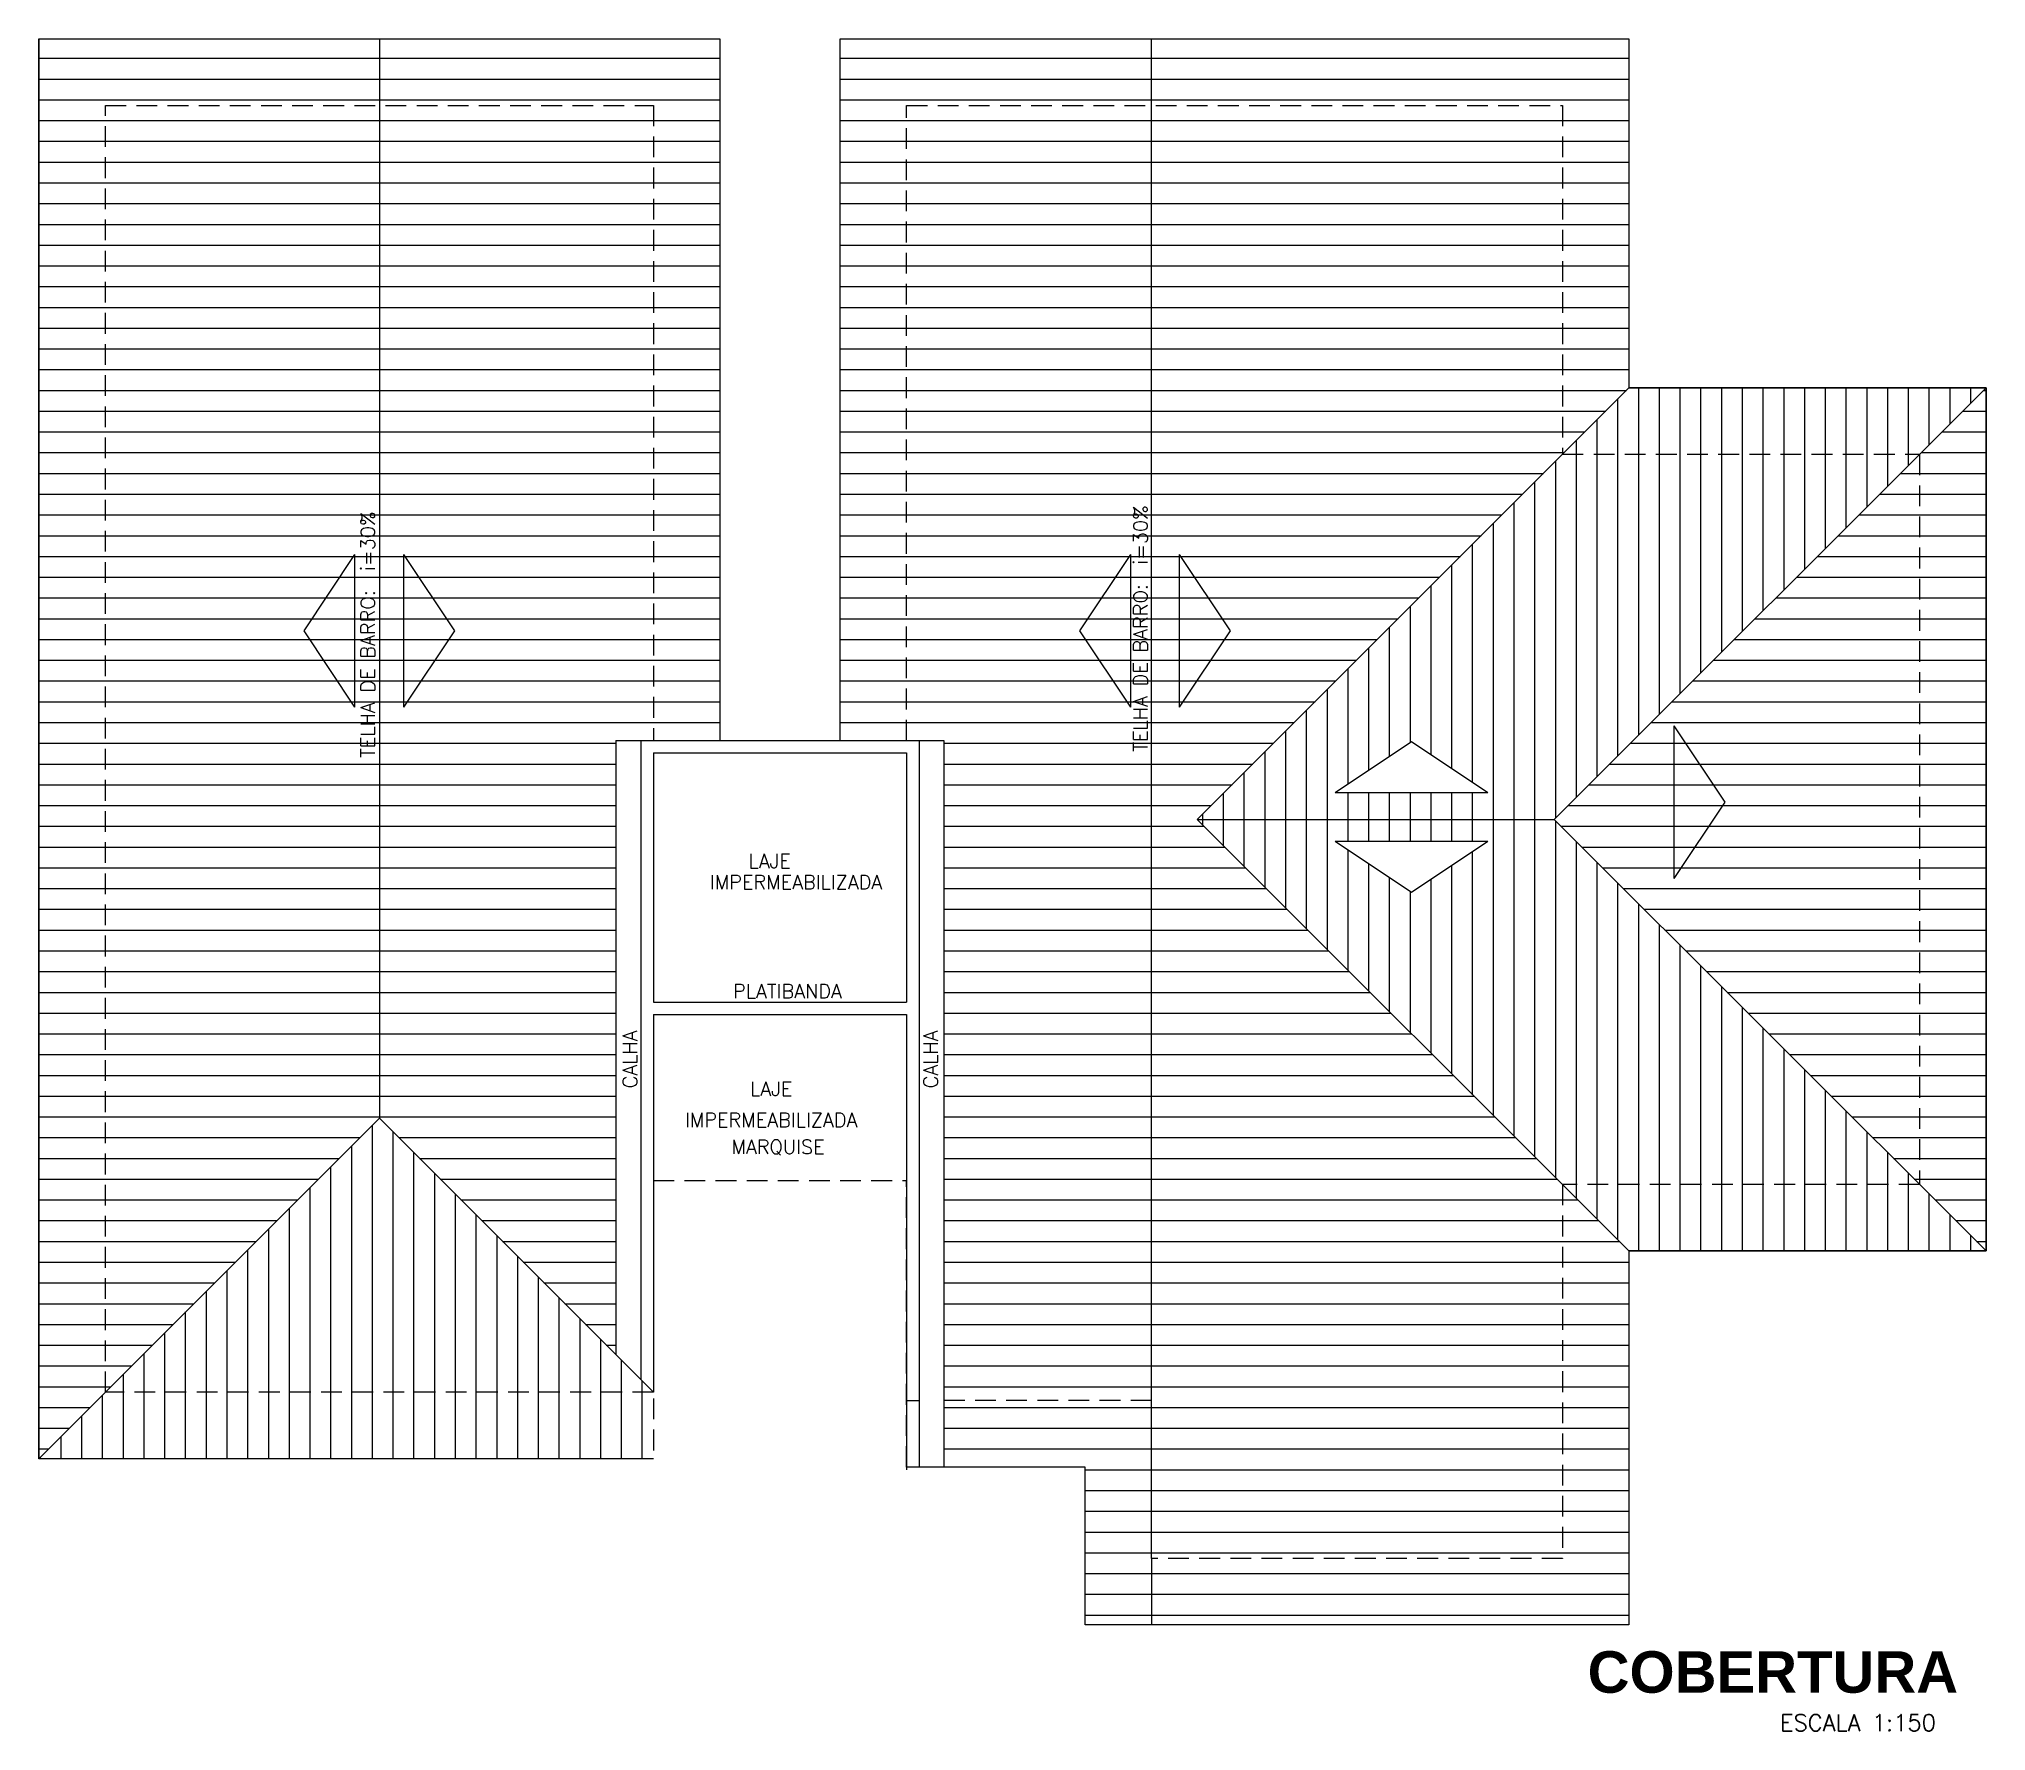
# Model space of a CAD drawing. Extents: x -194 to -47, y 46 to 98.
# Drawn here: x -138.77 to -115.32, y 58.6 to 78.98 of the extents above; entities that cross this region are included whole.
import ezdxf
from ezdxf.enums import TextEntityAlignment as Align

# ---------------------------------------------------------------- set-up
doc = ezdxf.new("R2010")
doc.units = 0
doc.header["$MEASUREMENT"] = 0
doc.linetypes.add('HIDDEN', pattern=[0.375, 0.25, -0.125])
for name, color, linetype in [('ALVENARIA', 7, 'CONTINUOUS'), ('ALVENARIA1', 44, 'CONTINUOUS'), ('COBERTURA', 6, 'CONTINUOUS'), ('COTA', 1, 'CONTINUOUS'), ('JAPOR', 142, 'CONTINUOUS'), ('TEXTO2', 40, 'CONTINUOUS'), ('TEXTO5', 5, 'CONTINUOUS')]:
    doc.layers.add(name, color=color, linetype=linetype)
doc.styles.add('SANSSERIFBOLD', font='sasb____.pfb')
doc.styles.add('SIMPLEX', font='SIMPLEX.SHX')

msp = doc.modelspace()

# ---------------------------------------------------------------- texts
at = {"layer": 'TEXTO2', "style": 'SIMPLEX'}
for s, p in [('TELHA DE BARRO:  i=30%', (-134.721, 71.808)), ('TELHA DE BARRO:  i=30%', (-125.416, 71.882)), ('CALHA', (-131.563, 66.694)), ('CALHA', (-127.942, 66.694))]:
    msp.add_text(s, height=0.17, rotation=90, dxfattribs=at).set_placement(p, align=Align.CENTER)
for s, height, p in [('LAJE ', 0.17, (-129.908, 68.997)), ('IMPERMEABILIZADA ', 0.17, (-129.59, 68.743)), ('PLATIBANDA', 0.17, (-129.752, 67.429)), ('LAJE ', 0.17, (-129.89, 66.253)), ('IMPERMEABILIZADA ', 0.17, (-129.89, 65.878)), ('MARQUISE', 0.17, (-129.866, 65.555)), ('ESCALA 1:150', 0.2, (-116.859, 58.603))]:
    msp.add_text(s, height=height, dxfattribs=at).set_placement(p, align=Align.CENTER)
at = {"layer": 'TEXTO5', "style": 'SANSSERIFBOLD'}
msp.add_text('COBERTURA', height=0.5, dxfattribs=at).set_placement((-117.884, 59.064), align=Align.CENTER)

# ---------------------------------------------------------------- hatches: boundary and pattern name
at = {"layer": 'COTA'}
h = msp.add_hatch(dxfattribs=at)
h.set_pattern_fill('LINE', color=256, scale=2, style=0)
h.paths.add_polyline_path([(-125.367, 78.183), (-128.317, 78.183), (-128.317, 70.533), (-127.867, 70.533), (-127.867, 62.583), (-125.367, 62.583)])
h.paths.add_polyline_path([(-128.317, 78.183), (-125.367, 78.183), (-125.367, 78.983), (-129.117, 78.983), (-129.117, 70.533), (-128.317, 70.533)])
h.paths.add_polyline_path([(-127.867, 62.583), (-127.867, 61.783), (-126.167, 61.783), (-126.167, 59.883), (-125.367, 59.883), (-125.367, 60.683), (-125.367, 62.583)])
h.paths.add_polyline_path([(-125.367, 62.583), (-125.367, 60.683), (-120.417, 60.683), (-120.417, 65.186), (-124.817, 69.581), (-120.417, 73.981), (-120.417, 78.183), (-125.367, 78.183)])
h.paths.add_polyline_path([(-120.417, 60.683), (-125.367, 60.683), (-125.367, 59.883), (-119.617, 59.883), (-119.617, 64.386), (-120.417, 65.186)])
h.paths.add_polyline_path([(-116.117, 73.981), (-120.517, 69.581), (-116.117, 65.186)])
h.paths.add_polyline_path([(-115.317, 74.781), (-116.117, 73.981), (-116.117, 65.186), (-115.317, 64.386)])
h.paths.add_polyline_path([(-120.417, 73.981), (-119.617, 74.781), (-119.617, 78.983), (-125.367, 78.983), (-125.367, 78.183), (-120.417, 78.183)])
h.paths.add_polyline_path([(-134.667, 78.183), (-137.967, 78.183), (-137.967, 62.683), (-134.667, 65.983)], flags=16)
h.paths.add_polyline_path([(-138.767, 61.883), (-137.967, 62.683), (-137.967, 78.183), (-134.667, 78.183), (-134.667, 78.983), (-138.767, 78.983)])
h.paths.add_polyline_path([(-131.367, 70.533), (-130.567, 70.533), (-130.567, 78.983), (-134.667, 78.983), (-134.667, 78.183), (-131.367, 78.183)])
h.paths.add_polyline_path([(-131.367, 78.183), (-134.667, 78.183), (-134.667, 65.983), (-131.817, 63.133), (-131.817, 70.533), (-131.367, 70.533)])
h = msp.add_hatch(dxfattribs=at)
h.set_pattern_fill('LINE', color=256, scale=2, angle=90, style=0)
h.paths.add_polyline_path([(-116.117, 73.981), (-120.417, 73.981), (-124.817, 69.581), (-120.517, 69.581)])
h.paths.add_polyline_path([(-121.316, 69.909), (-123.155, 69.909), (-122.236, 70.522)], flags=16)
h.paths.add_polyline_path([(-115.317, 74.781), (-119.617, 74.781), (-120.417, 73.981), (-116.117, 73.981)])
h.paths.add_polyline_path([(-120.517, 69.581), (-124.817, 69.581), (-120.417, 65.186), (-116.117, 65.186)])
h.paths.add_polyline_path([(-122.236, 68.707), (-123.155, 69.32), (-121.316, 69.32)], flags=16)
h.paths.add_polyline_path([(-116.117, 65.186), (-120.417, 65.186), (-119.616, 64.386), (-115.317, 64.386), (-115.317, 64.386)])
h.paths.add_polyline_path([(-134.667, 65.983), (-137.967, 62.683), (-131.367, 62.683)])
h.paths.add_polyline_path([(-131.367, 62.683), (-137.967, 62.683), (-138.767, 61.883), (-131.367, 61.883)])

# ---------------------------------------------------------------- linework, layer by layer
at = {"layer": 'ALVENARIA'}
for p, q in [((-135.574, 71.855), (-134.961, 72.774)), ((-134.961, 70.936), (-134.961, 72.774)), ((-134.372, 70.936), (-134.372, 72.774)), ((-133.759, 71.855), (-134.372, 72.774)), ((-126.231, 71.855), (-125.618, 72.774)), ((-125.618, 70.936), (-125.618, 72.774)), ((-125.029, 70.936), (-125.029, 72.774)), ((-124.416, 71.855), (-125.029, 72.774)), ((-134.961, 70.936), (-135.574, 71.855)), ((-134.372, 70.936), (-133.759, 71.855)), ((-125.618, 70.936), (-126.231, 71.855)), ((-125.029, 70.936), (-124.416, 71.855)), ((-119.072, 68.87), (-119.072, 70.709)), ((-118.459, 69.789), (-119.072, 70.709)), ((-123.155, 69.909), (-122.236, 70.522)), ((-122.236, 70.522), (-121.316, 69.909)), ((-123.155, 69.909), (-121.316, 69.909)), ((-119.072, 68.87), (-118.459, 69.789)), ((-123.155, 69.32), (-122.236, 68.707)), ((-123.155, 69.32), (-121.316, 69.32)), ((-122.236, 68.707), (-121.316, 69.32))]:
    msp.add_line(p, q, dxfattribs=at)
at = {"layer": 'ALVENARIA1', "linetype": 'HIDDEN'}
for p, q in [((-137.967, 78.183), (-131.367, 78.183)), ((-137.967, 62.683), (-137.967, 78.183)), ((-131.367, 78.183), (-131.367, 70.533)), ((-128.317, 70.533), (-128.317, 78.183)), ((-128.317, 78.183), (-120.417, 78.183)), ((-120.417, 78.183), (-120.417, 73.981)), ((-120.417, 73.981), (-116.117, 73.981)), ((-116.117, 73.981), (-116.117, 65.186)), ((-131.367, 65.233), (-128.317, 65.233)), ((-131.367, 65.233), (-131.367, 61.883)), ((-128.317, 61.783), (-128.317, 65.233)), ((-116.117, 65.186), (-120.417, 65.186)), ((-120.417, 65.186), (-120.417, 60.683)), ((-131.367, 62.683), (-137.967, 62.683)), ((-125.367, 62.583), (-127.867, 62.583)), ((-120.417, 60.683), (-125.367, 60.683))]:
    msp.add_line(p, q, dxfattribs=at)
at = {"layer": 'COBERTURA'}
for p, q in [((-138.767, 61.883), (-138.767, 78.983)), ((-138.767, 78.983), (-130.567, 78.983)), ((-134.667, 78.983), (-134.667, 65.983)), ((-130.567, 78.983), (-130.567, 70.533)), ((-129.117, 70.533), (-129.117, 78.983)), ((-129.117, 78.983), (-119.617, 78.983)), ((-125.367, 62.583), (-125.367, 78.983)), ((-119.617, 78.983), (-119.617, 74.781)), ((-119.617, 74.781), (-124.817, 69.581)), ((-115.317, 74.781), (-120.517, 69.581)), ((-119.617, 74.781), (-115.317, 74.781)), ((-115.317, 74.781), (-115.317, 64.386)), ((-131.817, 70.533), (-127.867, 70.533)), ((-131.817, 70.533), (-131.817, 63.133)), ((-131.517, 70.533), (-131.517, 62.833)), ((-131.367, 70.383), (-131.367, 67.383)), ((-131.367, 70.383), (-128.317, 70.383)), ((-128.317, 70.383), (-128.317, 67.383)), ((-128.167, 70.533), (-128.167, 61.783)), ((-127.867, 70.533), (-127.867, 61.783)), ((-124.817, 69.581), (-120.517, 69.581)), ((-124.817, 69.581), (-119.617, 64.386)), ((-120.517, 69.581), (-115.317, 64.386)), ((-131.367, 67.383), (-128.317, 67.383)), ((-131.367, 67.233), (-128.317, 67.233)), ((-131.367, 67.233), (-131.367, 62.683)), ((-128.317, 67.233), (-128.317, 61.75)), ((-138.767, 61.883), (-134.667, 65.983)), ((-131.367, 62.683), (-134.667, 65.983)), ((-115.317, 64.386), (-119.617, 64.386)), ((-119.617, 64.386), (-119.617, 59.883)), ((-128.317, 62.583), (-128.167, 62.583)), ((-125.367, 60.683), (-125.367, 62.583)), ((-131.367, 61.883), (-138.767, 61.883)), ((-126.167, 61.783), (-128.317, 61.783)), ((-126.167, 59.883), (-126.167, 61.783)), ((-125.367, 60.683), (-125.367, 59.883)), ((-119.617, 59.883), (-126.167, 59.883))]:
    msp.add_line(p, q, dxfattribs=at)
at = {"layer": 'JAPOR'}
for p, q in [((-138.767, 78.983), (-138.767, 61.883)), ((-115.317, 74.781), (-119.617, 74.781)), ((-119.617, 74.781), (-119.617, 74.781)), ((-115.317, 64.386), (-115.317, 74.781)), ((-119.617, 64.386), (-115.317, 64.386))]:
    msp.add_line(p, q, dxfattribs=at)

msp.set_redraw_order([(e.dxf.handle, doc.entitydb.next_handle()) for e in msp.query("TEXT MTEXT ATTDEF DIMENSION ARC_DIMENSION")])  # texts and dimensions are drawn at this point

doc.saveas('drawing.dxf')
